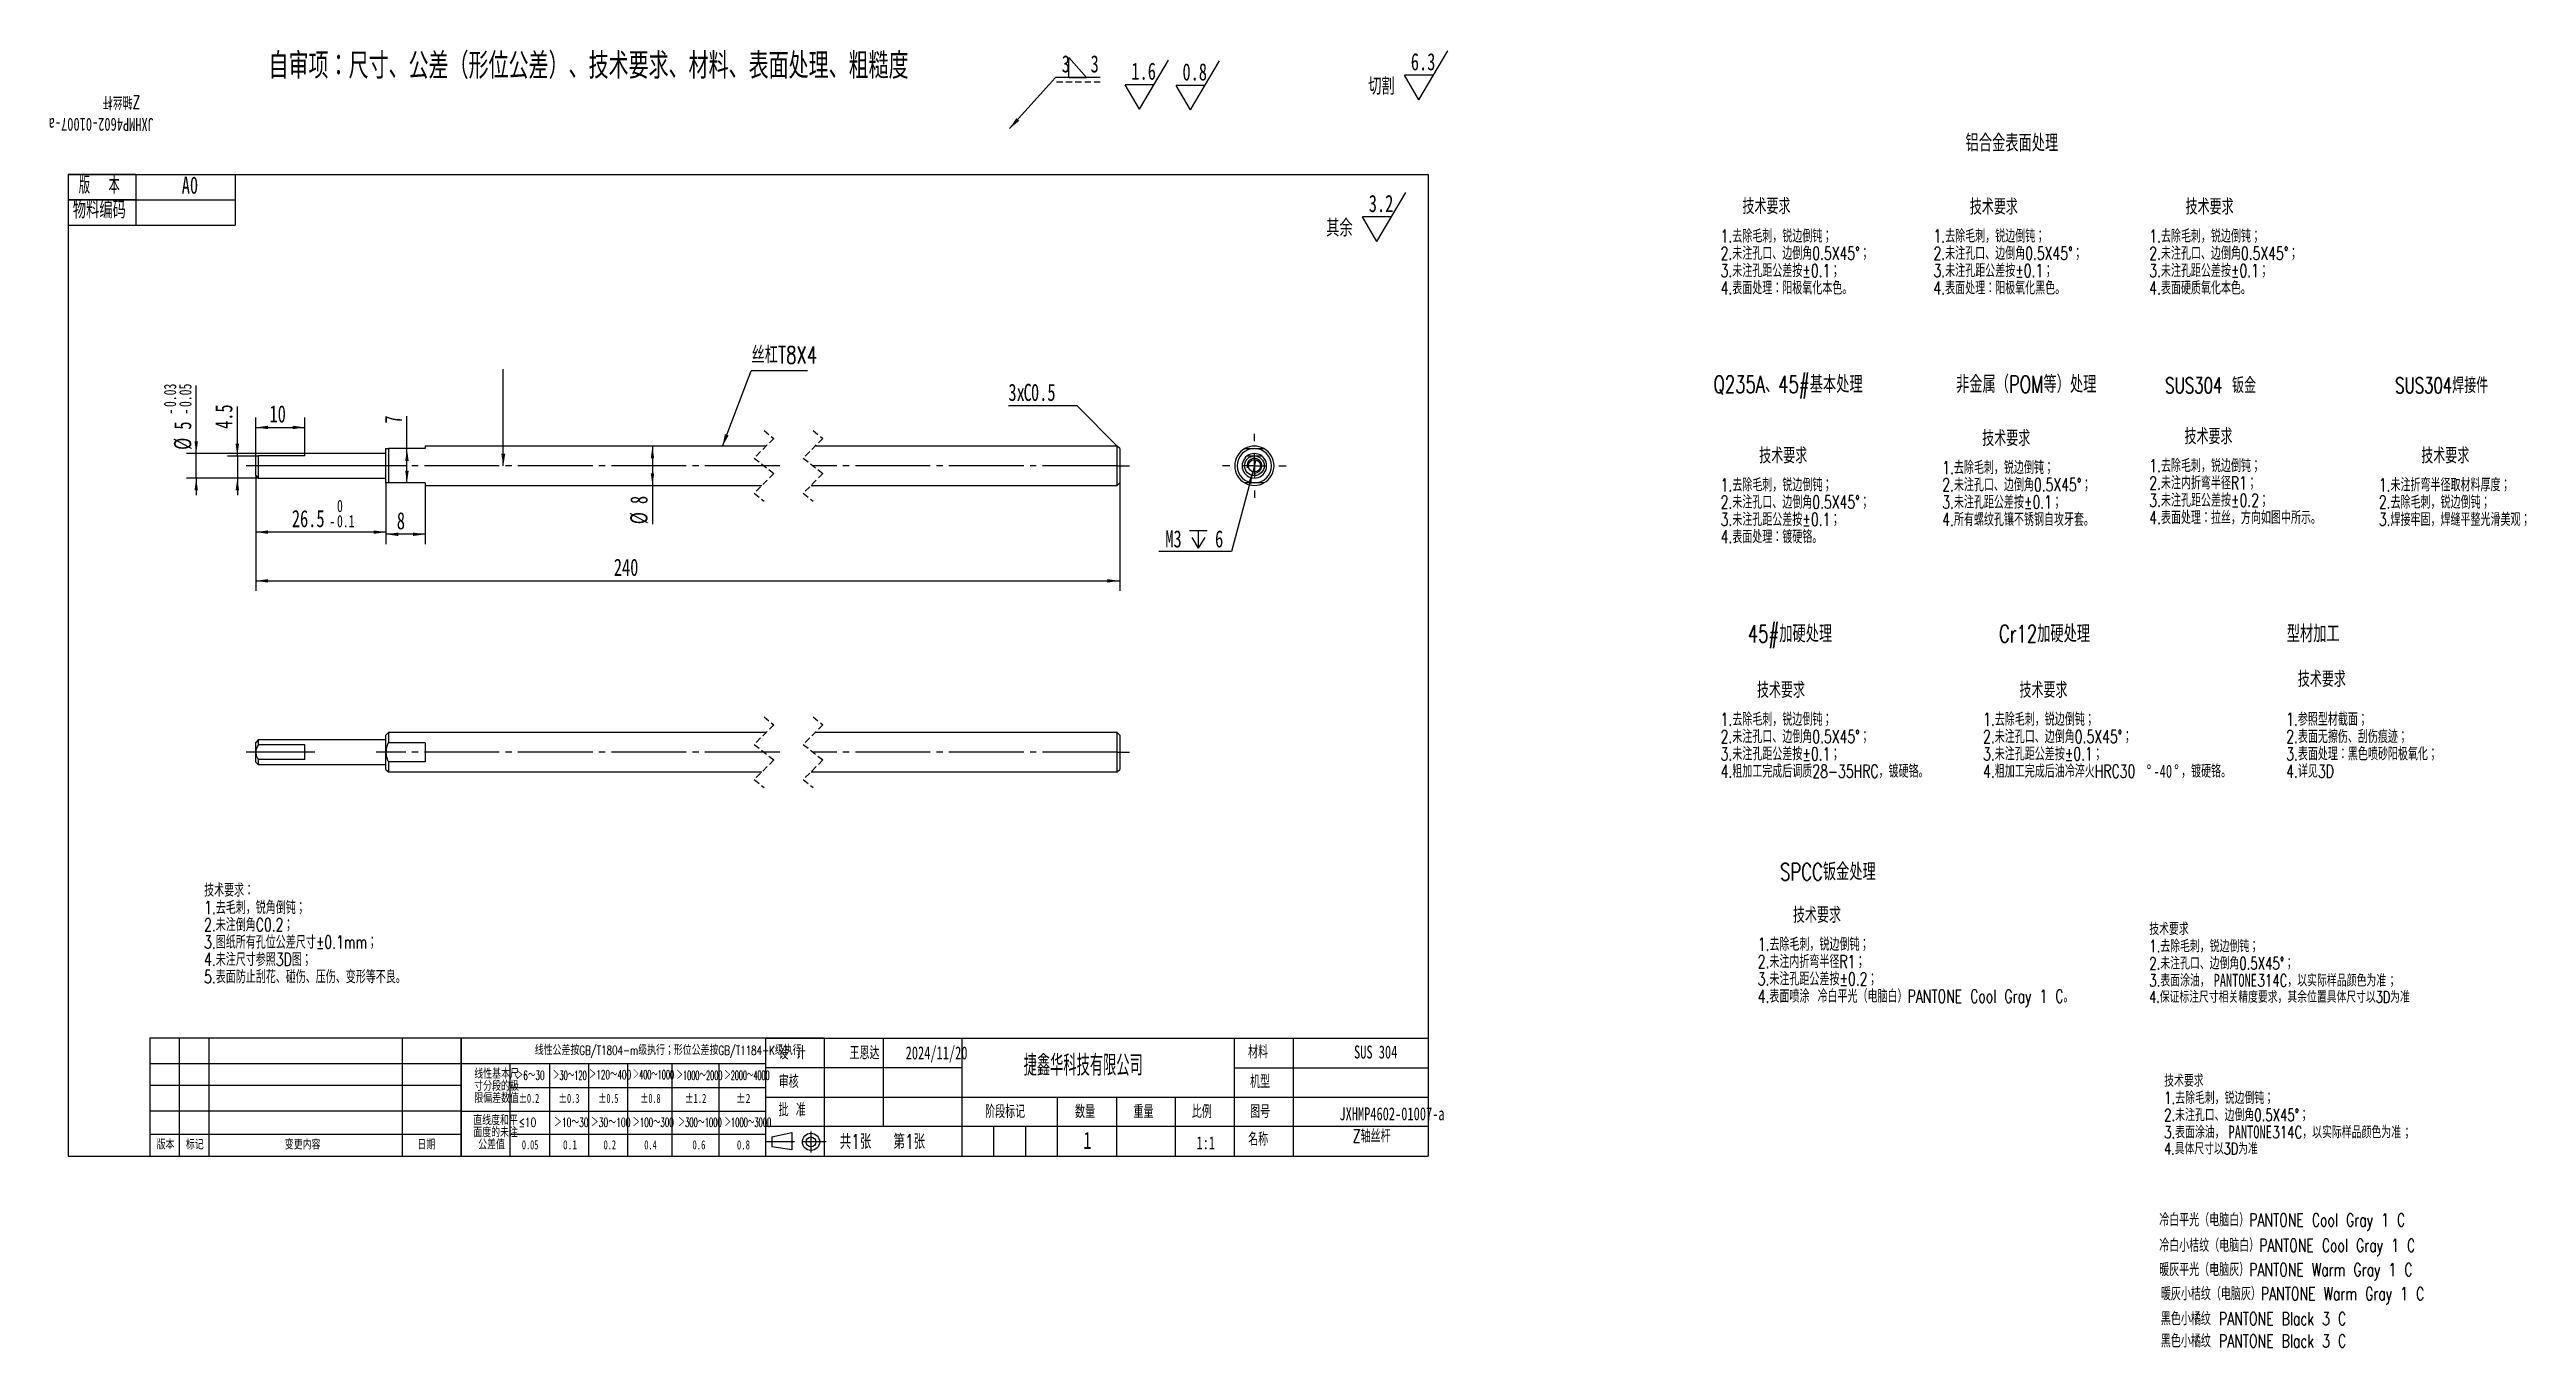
# Model space of a CAD drawing. Extents: x 10 to 515, y -34 to 231.
import ezdxf

# ---------------------------------------------------------------- set-up
doc = ezdxf.new("R2010")
doc.units = 0
for name, pattern in [('SLD-CENTER', [19.05, 15.24, -1.27, 1.27, -1.27]), ('SLD-DASHED', [1.905, 1.27, -0.635]), ('SLD-SOLID', [0])]:
    doc.linetypes.add(name, pattern=pattern)
doc.layers.get('0').update_dxf_attribs({"linetype": 'CONTINUOUS'})
doc.layers.add('FORMAT', color=7, linetype='SLD-SOLID')
doc.layers.add('轮廓实线层', color=7, linetype='SLD-SOLID')
doc.styles.add('SLDTEXTSTYLE0', font='TXT', dxfattribs={"width": 0.7, "bigfont": 'bigfont'})
doc.styles.add('SLDTEXTSTYLE1', font='TXT', dxfattribs={"width": 0.7})
doc.styles.add('SLDTEXTSTYLE10', font='TXT', dxfattribs={"width": 0.569954, "bigfont": 'bigfont'})
doc.styles.add('SLDTEXTSTYLE11', font='TXT', dxfattribs={"width": 0.542825, "bigfont": 'bigfont'})
doc.styles.add('SLDTEXTSTYLE12', font='TXT', dxfattribs={"width": 0.607411, "bigfont": 'bigfont'})
doc.styles.add('SLDTEXTSTYLE13', font='TXT', dxfattribs={"width": 0.494457, "bigfont": 'bigfont'})
doc.styles.add('SLDTEXTSTYLE14', font='TXT', dxfattribs={"width": 0.523419, "bigfont": 'bigfont'})
doc.styles.add('SLDTEXTSTYLE15', font='TXT', dxfattribs={"width": 0.677411})
doc.styles.add('SLDTEXTSTYLE16', font='TXT', dxfattribs={"width": 0.616681})
doc.styles.add('SLDTEXTSTYLE17', font='TXT', dxfattribs={"width": 0.592279})
doc.styles.add('SLDTEXTSTYLE18', font='TXT', dxfattribs={"width": 0.633851})
doc.styles.add('SLDTEXTSTYLE19', font='TXT', dxfattribs={"width": 0.751649})
doc.styles.add('SLDTEXTSTYLE2', font='TXT', dxfattribs={"width": 0.579353, "bigfont": 'bigfont'})
doc.styles.add('SLDTEXTSTYLE20', font='TXT', dxfattribs={"width": 0.672854})
doc.styles.add('SLDTEXTSTYLE21', font='TXT', dxfattribs={"width": 0.604873})
doc.styles.add('SLDTEXTSTYLE22', font='TXT', dxfattribs={"width": 0.692137})
doc.styles.add('SLDTEXTSTYLE23', font='TXT', dxfattribs={"width": 0.516181, "bigfont": 'bigfont'})
doc.styles.add('SLDTEXTSTYLE24', font='TXT', dxfattribs={"width": 0.786906})
doc.styles.add('SLDTEXTSTYLE25', font='TXT', dxfattribs={"width": 0.513075, "bigfont": 'bigfont'})
doc.styles.add('SLDTEXTSTYLE26', font='TXT', dxfattribs={"width": 0.6, "bigfont": 'bigfont'})
doc.styles.add('SLDTEXTSTYLE3', font='TXT', dxfattribs={"width": 0.633333, "bigfont": 'bigfont'})
doc.styles.add('SLDTEXTSTYLE4', font='TXT', dxfattribs={"width": 0.589499, "bigfont": 'bigfont'})
doc.styles.add('SLDTEXTSTYLE5', font='TXT', dxfattribs={"width": 0.526455, "bigfont": 'bigfont'})
doc.styles.add('SLDTEXTSTYLE6', font='TXT', dxfattribs={"width": 0.583287, "bigfont": 'bigfont'})
doc.styles.add('SLDTEXTSTYLE7', font='TXT', dxfattribs={"width": 0.632085})
doc.styles.add('SLDTEXTSTYLE8', font='TXT', dxfattribs={"width": 0.735068, "bigfont": 'bigfont'})
doc.styles.add('SLDTEXTSTYLE9', font='TXT', dxfattribs={"width": 0.615255, "bigfont": 'bigfont'})
doc.dimstyles.new('SLDDIMSTYLE0', dxfattribs={"dimtxt": 0.18, "dimasz": 2.5, "dimexe": 0, "dimexo": 0.0625, "dimgap": 0, "dimtad": 0, "dimtih": 1, "dimtoh": 1, "dimdec": 0, "dimrnd": 1e-09, "dimzin": 0, "dimtxsty": 'STANDARD', "dimsah": 1, "dimcen": 0.09, "dimazin": 3, "dimtfac": 2.5, "dimtdec": 0, "dimtofl": 0, "dimtmove": 0, "dimatfit": 3, "dimtolj": 1, "dimtzin": 0})
doc.dimstyles.new('SLDDIMSTYLE1', dxfattribs={"dimtxt": 3.5, "dimasz": 2.5, "dimexe": 0, "dimexo": 0.0625, "dimgap": 0.875, "dimtad": 2, "dimrnd": 1e-09, "dimzin": 12, "dimtxsty": 'SLDTEXTSTYLE1', "dimsah": 1, "dimcen": 0.09, "dimazin": 3, "dimtfac": 1, "dimtofl": 0, "dimtmove": 0, "dimatfit": 3, "dimtolj": 1, "dimtzin": 12})
doc.dimstyles.new('SLDDIMSTYLE2', dxfattribs={"dimtxt": 3.5, "dimasz": 2.5, "dimexe": 0, "dimexo": 0.0625, "dimgap": 0.875, "dimtad": 2, "dimrnd": 1e-09, "dimzin": 12, "dimtxsty": 'SLDTEXTSTYLE1', "dimsah": 1, "dimcen": 0.09, "dimazin": 3, "dimtol": 1, "dimtm": 0.1, "dimtfac": 1, "dimtdec": 1, "dimtofl": 0, "dimtmove": 0, "dimatfit": 3, "dimtolj": 1})
doc.dimstyles.new('SLDDIMSTYLE3', dxfattribs={"dimtxt": 3.5, "dimasz": 2.5, "dimexe": 0, "dimexo": 0.0625, "dimgap": 0.875, "dimtad": 2, "dimrnd": 1e-09, "dimzin": 12, "dimtxsty": 'SLDTEXTSTYLE1', "dimsah": 1, "dimcen": 0.09, "dimazin": 3, "dimtol": 1, "dimtp": -0.03, "dimtm": 0.05, "dimtfac": 1, "dimtmove": 0, "dimatfit": 3, "dimtolj": 1})
doc.dimstyles.new('SLDDIMSTYLE4', dxfattribs={"dimtxt": 3.5, "dimasz": 2.5, "dimexe": 0, "dimexo": 0.0625, "dimgap": 0.875, "dimtad": 2, "dimrnd": 1e-09, "dimzin": 12, "dimtxsty": 'SLDTEXTSTYLE1', "dimsah": 1, "dimcen": 0.09, "dimazin": 3, "dimtfac": 1, "dimtmove": 0, "dimatfit": 3, "dimtolj": 1, "dimtzin": 12})
doc.dimstyles.new('SLDDIMSTYLE6', dxfattribs={"dimtxt": 3.5, "dimasz": 2.5, "dimexe": 0, "dimexo": 0.0625, "dimgap": 0.875, "dimtad": 0, "dimtih": 1, "dimtoh": 1, "dimdec": 6, "dimrnd": 1e-09, "dimzin": 12, "dimtxsty": 'SLDTEXTSTYLE1', "dimblk1": 'NONE', "dimsah": 1, "dimcen": 0, "dimazin": 3, "dimtfac": 1, "dimtmove": 0, "dimatfit": 3, "dimtolj": 1, "dimtzin": 12})

msp = doc.modelspace()

# ---------------------------------------------------------------- texts
at = {"layer": 'FORMAT'}
for s, insert, char_height, attachment_point, style in [('自审项：尺寸、公差（形位公差）、技术要求、材料、表面处理、粗糙度', (120.1700973, 230.256535), 5.291666667, 2, 'SLDTEXTSTYLE0'), ('铝合金表面处理', (400.671496, 213.627274), 3.5, 1, 'SLDTEXTSTYLE0'), ('版  本', (16.3148449, 205.0298521), 3.5, 1, 'SLDTEXTSTYLE26'), ('A0', (38.9599981, 205.0298521), 3.5, 2, 'SLDTEXTSTYLE1'), ('物料编码', (15.1178318, 199.9772987), 3.5, 1, 'SLDTEXTSTYLE0'), ('Q235A、45#基本处理', (349.3171641, 164.4568915), 3.5, 1, 'SLDTEXTSTYLE0'), ('非金属（POM等）处理', (398.7221894, 164.4568915), 3.5, 1, 'SLDTEXTSTYLE0'), ('SUS304 钣金', (441.3409758, 164.0644723), 3.175, 1, 'SLDTEXTSTYLE0'), ('SUS304焊接件', (488.1716075, 164.0644723), 3.175, 1, 'SLDTEXTSTYLE0'), ('45#加硬处理', (356.3085826, 113.622175), 3.5, 1, 'SLDTEXTSTYLE0'), ('Cr12加硬处理', (407.4827229, 113.622175), 3.5, 1, 'SLDTEXTSTYLE0'), ('型材加工', (466.0942616, 113.622175), 3.5, 1, 'SLDTEXTSTYLE0'), ('SPCC钣金处理', (362.8854879, 65.1154743), 3.5, 1, 'SLDTEXTSTYLE0'), ('线性公差按GB/T1804-m级执行；形位公差按GB/T1184-K级执行', (136.383077, 27.9233948), 1.852083333, 2, 'SLDTEXTSTYLE0'), ('设 计', (158.8930257, 27.7982046), 2.64583333, 1, 'SLDTEXTSTYLE3'), ('王恩达', (176.3760449, 27.7982046), 2.64583333, 2, 'SLDTEXTSTYLE0'), ('2024/11/20', (191.0541866, 27.7982046), 2.64583333, 2, 'SLDTEXTSTYLE1'), ('捷鑫华科技有限公司', (208.7875155, 26.0648544), 4.23333333, 1, 'SLDTEXTSTYLE2'), ('材料', (254.5004448, 27.9810184), 2.64583333, 1, 'SLDTEXTSTYLE0'), ('SUS 304', (280.5068082, 27.9810184), 2.64583333, 2, 'SLDTEXTSTYLE1'), ('＞6～30', (105.3457135, 22.818428), 1.85208333, 1, 'SLDTEXTSTYLE4'), ('＞30～120', (112.8687093, 22.818428), 1.85208333, 1, 'SLDTEXTSTYLE5'), ('＞120～400', (120.24049, 22.9790354), 1.85208333, 1, 'SLDTEXTSTYLE6'), ('＞400～1000', (129.2080373, 22.9790354), 1.85208333, 1, 'SLDTEXTSTYLE13'), ('＞1000～2000', (138.0608809, 22.818428), 1.85208333, 1, 'SLDTEXTSTYLE14'), ('＞2000～4000', (147.8019439, 22.818428), 1.85208333, 1, 'SLDTEXTSTYLE23'), ('审核', (158.8954755, 21.9570748), 2.64583333, 1, 'SLDTEXTSTYLE0'), ('机型', (254.9053539, 21.9570748), 2.64583333, 1, 'SLDTEXTSTYLE0'), ('±0.2', (105.9442107, 18.1427057), 1.85208333, 1, 'SLDTEXTSTYLE7'), ('±0.3', (114.0605591, 18.1427057), 1.85208333, 1, 'SLDTEXTSTYLE15'), ('±0.5', (122.1661915, 18.1427057), 1.85208333, 1, 'SLDTEXTSTYLE16'), ('±0.8', (130.7171427, 18.1427057), 1.85208333, 1, 'SLDTEXTSTYLE17'), ('±1.2', (139.7997812, 18.1427057), 1.85208333, 1, 'SLDTEXTSTYLE22'), ('±2', (150.1753541, 18.1427057), 1.85208333, 1, 'SLDTEXTSTYLE24'), ('批 准', (158.8954755, 16.2213884), 2.64583333, 1, 'SLDTEXTSTYLE3'), ('阶段标记', (200.9403948, 15.8516456), 2.64583333, 1, 'SLDTEXTSTYLE0'), ('数量', (219.2614749, 15.8516456), 2.64583333, 1, 'SLDTEXTSTYLE0'), ('重量', (231.1731646, 15.8516456), 2.64583333, 1, 'SLDTEXTSTYLE0'), ('比例', (243.0583908, 15.8516456), 2.64583333, 1, 'SLDTEXTSTYLE0'), ('图号', (254.9053539, 15.8516456), 2.64583333, 1, 'SLDTEXTSTYLE0'), ('≤10', (105.8993732, 13.2336074), 1.85208333, 1, 'SLDTEXTSTYLE8'), ('＞10～30', (113.1568111, 13.2336074), 1.85208333, 1, 'SLDTEXTSTYLE12'), ('＞30～100', (120.6328077, 13.2336074), 1.85208333, 1, 'SLDTEXTSTYLE9'), ('＞100～300', (129.1343789, 13.2336074), 1.85208333, 1, 'SLDTEXTSTYLE10'), ('＞300～1000', (138.4252815, 13.2336074), 1.85208333, 1, 'SLDTEXTSTYLE11'), ('＞1000～3000', (147.8431005, 13.2336074), 1.85208333, 1, 'SLDTEXTSTYLE25'), ('共1张', (171.3370304, 9.8974457), 3, 1, 'SLDTEXTSTYLE0'), ('第1张', (182.2886166, 9.8974457), 3, 1, 'SLDTEXTSTYLE0'), ('1', (220.957964, 10.4197573), 3.5, 1, 'SLDTEXTSTYLE1'), ('名称', (254.5224359, 10.2315951), 2.64583333, 1, 'SLDTEXTSTYLE0'), ('版本', (32.1708972, 8.6674372), 1.85208333, 1, 'SLDTEXTSTYLE0'), ('标记', (38.1463026, 8.6674372), 1.85208333, 1, 'SLDTEXTSTYLE0'), ('变更内容', (58.295092, 8.6674372), 1.85208333, 1, 'SLDTEXTSTYLE0'), ('日期', (85.2974817, 8.6674372), 1.85208333, 1, 'SLDTEXTSTYLE0'), ('0.05', (106.58533, 8.6792469), 1.85208333, 1, 'SLDTEXTSTYLE18'), ('0.1', (114.9608721, 8.6792469), 1.85208333, 1, 'SLDTEXTSTYLE19'), ('0.2', (123.2298769, 8.6792469), 1.85208333, 1, 'SLDTEXTSTYLE21'), ('0.4', (131.5166488, 8.6674372), 1.85208333, 1, 'SLDTEXTSTYLE20'), ('0.6', (141.3219343, 8.6674372), 1.85208333, 1, 'SLDTEXTSTYLE1'), ('0.8', (150.3931919, 8.6674372), 1.85208333, 1, 'SLDTEXTSTYLE1'), ('1:1', (245.898339, 9.4833778), 2.64583333, 2, 'SLDTEXTSTYLE1'), ('冷白平光（电脑白）PANTONE Cool Gray 1 C', (440.1053541, -6.2331246), 2.645833333, 1, 'SLDTEXTSTYLE0'), ('冷白小桔纹（电脑白）PANTONE Cool Gray 1 C', (440.1053541, -11.4365076), 2.645833333, 1, 'SLDTEXTSTYLE0'), ('暖灰平光（电脑灰）PANTONE Warm Gray 1 C', (440.1053541, -16.3670088), 2.645833333, 1, 'SLDTEXTSTYLE0'), ('暖灰小桔纹（电脑灰）PANTONE Warm Gray 1 C', (440.4502899, -21.2819828), 2.645833333, 1, 'SLDTEXTSTYLE0'), ('黑色小橘纹 PANTONE Black 3 C', (440.4502899, -26.3599406), 2.645833333, 1, 'SLDTEXTSTYLE0'), ('黑色小橘纹 PANTONE Black 3 C', (440.4502899, -30.8860413), 2.645833333, 1, 'SLDTEXTSTYLE0')]:
    msp.add_mtext(s, dxfattribs=dict(at, insert=insert, char_height=char_height, attachment_point=attachment_point, style=style))

# ---------------------------------------------------------------- blocks, each defined once
blk = doc.blocks.new('SW_NOTE_0')
at = {"layer": 'FORMAT', "color": 0, "attachment_point": 1}
for s, insert, char_height, style in [('技术要求', (0, 3.22), 2.5, 'SLDTEXTSTYLE0'), ('2.未注孔口、边倒角0.5X45°；', (0, -3.78), 2.5, 'SLDTEXTSTYLE0'), ('1.去除毛刺，锐边倒钝；', (0, -0.28), 2.5, 'SLDTEXTSTYLE0'), ('3.表面涂油，', (0, -7.28), 2.5, 'SLDTEXTSTYLE0'), ('PANTONE', (13.12, -7.17), 2.646, 'SLDTEXTSTYLE1'), ('314C，以实际样品颜色为准', (22.06, -7.28), 2.5, 'SLDTEXTSTYLE0'), ('；', (48.46, -7.44), 2.38, 'SLDTEXTSTYLE0'), ('4.保证标注尺寸相关精度要求，其余位置具体尺寸以3D为准', (0, -10.69), 2.3813, 'SLDTEXTSTYLE0')]:
    blk.add_mtext(s, dxfattribs=dict(at, insert=insert, char_height=char_height, style=style))
blk = doc.blocks.new('SW_NOTE_0_1')
at = {"layer": 'FORMAT', "color": 0, "attachment_point": 1}
for s, insert, char_height, style in [('技术要求', (0, 3.22), 2.5, 'SLDTEXTSTYLE0'), ('2.未注孔口、边倒角0.5X45°；', (0, -3.78), 2.5, 'SLDTEXTSTYLE0'), ('1.去除毛刺，锐边倒钝；', (0, -0.28), 2.5, 'SLDTEXTSTYLE0'), ('3.表面涂油，', (0, -7.28), 2.5, 'SLDTEXTSTYLE0'), ('PANTONE', (13.12, -7.17), 2.646, 'SLDTEXTSTYLE1'), ('314C，以实际样品颜色为准', (22.06, -7.28), 2.5, 'SLDTEXTSTYLE0'), ('；', (48.46, -7.44), 2.38, 'SLDTEXTSTYLE0'), ('4.具体尺寸以3D为准', (0, -10.69), 2.3813, 'SLDTEXTSTYLE0')]:
    blk.add_mtext(s, dxfattribs=dict(at, insert=insert, char_height=char_height, style=style))
blk = doc.blocks.new('SW_NOTE_0_2')
at = {"layer": 'FORMAT', "color": 0, "attachment_point": 1, "style": 'SLDTEXTSTYLE0'}
for s, insert, char_height in [('技术要求', (5.95, 4.09), 3.175), ('1.去除毛刺，锐边倒钝；', (-1.23, -2.12), 2.6458), ('2.未注内折弯半径R1；', (-1.23, -5.64), 2.6458), ('3.未注孔距公差按±0.2；', (-1.23, -9.17), 2.6458), ('4.表面处理：拉丝，方向如图中所示。', (-1.23, -12.7), 2.6458)]:
    blk.add_mtext(s, dxfattribs=dict(at, insert=insert, char_height=char_height))
blk = doc.blocks.new('SW_NOTE_0_3')
at = {"layer": 'FORMAT', "color": 0, "attachment_point": 1, "style": 'SLDTEXTSTYLE0'}
for s, insert, char_height in [('技术要求：', (0, 3.41), 2.646), ('1.去毛刺，锐角倒钝；', (0, -0.12), 2.6458), ('2.未注倒角C0.2；', (0, -3.64), 2.6458), ('3.图纸所有孔位公差尺寸±0.1mm；', (0, -7.17), 2.6458), ('4.未注尺寸参照3D图；', (0, -10.7), 2.6458), ('5.表面防止刮花、碰伤、压伤、变形等不良。', (0, -14.23), 2.6458)]:
    blk.add_mtext(s, dxfattribs=dict(at, insert=insert, char_height=char_height))
blk = doc.blocks.new('SW_NOTE_0_4')
at = {"layer": 'FORMAT', "color": 0, "attachment_point": 1, "style": 'SLDTEXTSTYLE0'}
for s, insert, char_height in [('技术要求', (0, 4.09), 3.175), ('1.去除毛刺，锐边倒钝；', (-7.41, -2.12), 2.6458), ('2.未注孔口、边倒角0.5X45°；', (-7.41, -5.64), 2.6458), ('3.未注孔距公差按±0.1；', (-7.41, -9.17), 2.6458), ('4.表面处理：阳极氧化黑色。', (-7.41, -12.7), 2.6458)]:
    blk.add_mtext(s, dxfattribs=dict(at, insert=insert, char_height=char_height))
blk = doc.blocks.new('SW_NOTE_0_5')
at = {"layer": 'FORMAT', "color": 0, "attachment_point": 1, "style": 'SLDTEXTSTYLE0'}
for s, insert, char_height in [('技术要求', (0, 4.09), 3.175), ('1.去除毛刺，锐边倒钝；', (-4.45, -2.22), 2.6458), ('2.未注孔口、边倒角0.5X45°；', (-4.45, -5.74), 2.6458), ('3.未注孔距公差按±0.1；', (-4.45, -9.27), 2.6458), ('4.表面处理：阳极氧化本色。', (-4.45, -12.8), 2.6458)]:
    blk.add_mtext(s, dxfattribs=dict(at, insert=insert, char_height=char_height))
blk = doc.blocks.new('SW_NOTE_0_6')
at = {"layer": 'FORMAT', "color": 0, "attachment_point": 1, "style": 'SLDTEXTSTYLE0'}
for s, insert, char_height in [('技术要求', (2.38, 4.09), 3.175), ('1.参照型材截面；', (0, -4.35), 2.646), ('2.表面无擦伤、刮伤痕迹；', (0, -7.88), 2.6458), ('3.表面处理：黑色喷砂阳极氧化；', (0, -11.41), 2.6458), ('4.详见3D', (0, -14.93), 2.646)]:
    blk.add_mtext(s, dxfattribs=dict(at, insert=insert, char_height=char_height))
blk = doc.blocks.new('SW_NOTE_0_7')
at = {"layer": 'FORMAT', "color": 0, "attachment_point": 1, "style": 'SLDTEXTSTYLE0'}
for s, insert, char_height in [('技术要求', (1.19, 4.09), 3.175), ('1.去除毛刺，锐边倒钝；', (-6.67, -2.12), 2.6458), ('2.未注孔口、边倒角0.5X45°；', (-6.67, -5.64), 2.6458), ('3.未注孔距公差按±0.1；', (-6.67, -9.17), 2.6458), ('4.表面处理：镀硬铬。', (-6.67, -12.7), 2.6458)]:
    blk.add_mtext(s, dxfattribs=dict(at, insert=insert, char_height=char_height))
blk = doc.blocks.new('SW_NOTE_0_8')
at = {"layer": 'FORMAT', "color": 0, "attachment_point": 1, "style": 'SLDTEXTSTYLE0'}
for s, insert, char_height in [('技术要求', (5.95, 4.09), 3.175), ('1.去除毛刺，锐边倒钝；', (-1.23, -2.12), 2.6458), ('2.未注内折弯半径R1；', (-1.23, -5.64), 2.6458), ('3.未注孔距公差按±0.2；', (-1.23, -9.17), 2.6458), ('4.表面喷涂 冷白平光（电脑白）PANTONE Cool Gray 1 C。', (-1.23, -12.7), 2.6458)]:
    blk.add_mtext(s, dxfattribs=dict(at, insert=insert, char_height=char_height))
blk = doc.blocks.new('SW_NOTE_0_9')
at = {"layer": 'FORMAT', "color": 0, "attachment_point": 1, "style": 'SLDTEXTSTYLE0'}
for s, insert, char_height in [('技术要求', (0, 4.09), 3.175), ('1.去除毛刺，锐边倒钝；', (-8.15, -2.12), 2.6458), ('2.未注孔口、边倒角0.5X45°；', (-8.15, -5.64), 2.6458), ('3.未注孔距公差按±0.1；', (-8.15, -9.17), 2.6458), ('4.所有螺纹孔镶不锈钢自攻牙套。', (-8.15, -12.7), 2.6458)]:
    blk.add_mtext(s, dxfattribs=dict(at, insert=insert, char_height=char_height))
blk = doc.blocks.new('SW_NOTE_0_10')
at = {"layer": 'FORMAT', "color": 0, "attachment_point": 1, "style": 'SLDTEXTSTYLE0'}
for s, insert, char_height in [('技术要求', (0, 4.09), 3.175), ('1.去除毛刺，锐边倒钝；', (-7.41, -2.12), 2.6458), ('2.未注孔口、边倒角0.5X45°；', (-7.41, -5.64), 2.6458), ('3.未注孔距公差按±0.1；', (-7.41, -9.17), 2.6458), ('4.表面硬质氧化本色。', (-7.41, -12.7), 2.6458)]:
    blk.add_mtext(s, dxfattribs=dict(at, insert=insert, char_height=char_height))
blk = doc.blocks.new('SW_NOTE_0_11')
at = {"layer": 'FORMAT', "color": 0, "attachment_point": 1, "style": 'SLDTEXTSTYLE0'}
for s, insert, char_height in [('技术要求', (0, 4.09), 3.175), ('1.未注折弯半径取材料厚度；', (-8.64, -2.12), 2.6458), ('2.去除毛刺，锐边倒钝；', (-8.64, -5.64), 2.6458), ('3.焊接牢固，焊缝平整光滑美观；', (-8.64, -9.17), 2.6458)]:
    blk.add_mtext(s, dxfattribs=dict(at, insert=insert, char_height=char_height))
blk = doc.blocks.new('SW_NOTE_0_12')
at = {"layer": 'FORMAT', "color": 0, "attachment_point": 1}
for s, insert, char_height, style in [('技术要求', (0, 4.09), 3.175, 'SLDTEXTSTYLE0'), ('1.去除毛刺，锐边倒钝；', (-7.41, -2.12), 2.6458, 'SLDTEXTSTYLE0'), ('2.未注孔口、边倒角0.5X45°；', (-7.41, -5.64), 2.6458, 'SLDTEXTSTYLE0'), ('3.未注孔距公差按±0.1；', (-7.41, -9.17), 2.6458, 'SLDTEXTSTYLE0'), ('4.粗加工完成后油冷淬火HRC30', (-7.41, -12.7), 2.6458, 'SLDTEXTSTYLE0'), ('%%d', (25.92, -12.7), 2.646, 'SLDTEXTSTYLE1'), ('-40', (27.32, -12.7), 2.646, 'SLDTEXTSTYLE1'), ('%%d', (31.53, -12.7), 2.646, 'SLDTEXTSTYLE1'), ('，镀硬铬。', (32.92, -12.7), 2.646, 'SLDTEXTSTYLE0')]:
    blk.add_mtext(s, dxfattribs=dict(at, insert=insert, char_height=char_height, style=style))
blk = doc.blocks.new('SW_NOTE_0_13')
at = {"layer": 'FORMAT', "color": 0, "attachment_point": 1, "style": 'SLDTEXTSTYLE0'}
for s, insert, char_height in [('技术要求', (0, 4.09), 3.175), ('1.去除毛刺，锐边倒钝；', (-7.41, -2.12), 2.6458), ('2.未注孔口、边倒角0.5X45°；', (-7.41, -5.64), 2.6458), ('3.未注孔距公差按±0.1；', (-7.41, -9.17), 2.6458), ('4.粗加工完成后调质28-35HRC，镀硬铬。', (-7.41, -12.7), 2.6458)]:
    blk.add_mtext(s, dxfattribs=dict(at, insert=insert, char_height=char_height))
blk = doc.blocks.new('SW_NOTE_0_14')
at = {"layer": 'FORMAT', "color": 0, "char_height": 1.852, "attachment_point": 2, "style": 'SLDTEXTSTYLE0'}
for s, insert in [('线性基本尺', (6.37, 2.39)), ('寸分段的极', (6.37, -0.08)), ('限偏差数值', (6.37, -2.55))]:
    blk.add_mtext(s, dxfattribs=dict(at, insert=insert))
blk = doc.blocks.new('SW_NOTE_0_15')
at = {"layer": 'FORMAT', "color": 0, "char_height": 1.852, "attachment_point": 2, "style": 'SLDTEXTSTYLE0'}
for s, insert in [('面度的未注', (6.37, -0.08)), ('直线度和平', (6.37, 2.39)), ('公差值', (5.55, -2.55))]:
    blk.add_mtext(s, dxfattribs=dict(at, insert=insert))
blk = doc.blocks.new('SW_NOTE_0_16')
at = {"layer": 'FORMAT', "color": 0, "attachment_point": 2}
for s, insert, char_height, style in [('JXHMP4602-01007-a', (17.12, 3.41), 2.6458, 'SLDTEXTSTYLE1'), ('Z轴丝杆', (12.99, -1.12), 2.646, 'SLDTEXTSTYLE0')]:
    blk.add_mtext(s, dxfattribs=dict(at, insert=insert, char_height=char_height, style=style))
blk = doc.blocks.new('SW_NOTE_0_17')
at = {"layer": 'FORMAT', "color": 0, "attachment_point": 2, "rotation": 180}
for s, insert, char_height, style in [('Z轴丝杆', (-12.99, 1.12), 2.646, 'SLDTEXTSTYLE0'), ('JXHMP4602-01007-a', (-17.12, -3.41), 2.6458, 'SLDTEXTSTYLE1')]:
    blk.add_mtext(s, dxfattribs=dict(at, insert=insert, char_height=char_height, style=style))
blk = doc.blocks.new('SW_SFSYMBOL_0')
at = {"layer": 'FORMAT', "color": 0}
for p, q in [((1.65, -5), (7.55, 5)), ((1.65, -5), (-1.3, 0)), ((4.6, 0), (-1.3, 0))]:
    blk.add_line(p, q, dxfattribs=at)
at = {"layer": 'FORMAT', "color": 0, "char_height": 3.5, "attachment_point": 1}
for s, insert, style in [('3.2', (0, 4.51), 'SLDTEXTSTYLE1'), ('其余', (-8.67, -0.49), 'SLDTEXTSTYLE0')]:
    blk.add_mtext(s, dxfattribs=dict(at, insert=insert, style=style))
blk = doc.blocks.new('SW_SFSYMBOL_1')
at = {"layer": 'FORMAT', "color": 0}
for p, q in [((1.65, -5), (7.55, 5)), ((1.65, -5), (-1.3, 0)), ((4.6, 0), (-1.3, 0))]:
    blk.add_line(p, q, dxfattribs=at)
at = {"layer": 'FORMAT', "color": 0, "char_height": 3.5, "attachment_point": 1}
for s, insert, style in [('6.3', (0, 4.51), 'SLDTEXTSTYLE1'), ('切割', (-8.67, -0.49), 'SLDTEXTSTYLE0')]:
    blk.add_mtext(s, dxfattribs=dict(at, insert=insert, style=style))
blk = doc.blocks.new('SW_SFSYMBOL_2')
at = {"layer": 'FORMAT', "color": 0}
for p, q in [((1.65, -5), (7.55, 5)), ((1.65, -5), (-1.3, 0)), ((4.6, 0), (-1.3, 0))]:
    blk.add_line(p, q, dxfattribs=at)
at = {"layer": 'FORMAT', "color": 0, "insert": (0, 4.51), "char_height": 3.5, "attachment_point": 1, "style": 'SLDTEXTSTYLE1'}
blk.add_mtext('0.8', dxfattribs=at)
blk = doc.blocks.new('SW_SFSYMBOL_3')
at = {"layer": 'FORMAT', "color": 0}
for p, q in [((1.65, -5), (7.55, 5)), ((1.65, -5), (-1.3, 0)), ((4.6, 0), (-1.3, 0))]:
    blk.add_line(p, q, dxfattribs=at)
at = {"layer": 'FORMAT', "color": 0, "insert": (0, 4.51), "char_height": 3.5, "attachment_point": 1, "style": 'SLDTEXTSTYLE1'}
blk.add_mtext('1.6', dxfattribs=at)
blk = doc.blocks.new('SW_SYMBOL_WELD_FILL')
at = {"layer": 'FORMAT', "color": 0}
for p, q in [((100, 0), (100, 900)), ((100, 900), (900, 0)), ((100, 0), (900, 0))]:
    blk.add_line(p, q, dxfattribs=at)
blk = doc.blocks.new('SW_WELDSYMBOL_0')
at = {"layer": 'FORMAT', "color": 0}
blk.add_line((9.15, 0), (0, 0), dxfattribs=at)
at = {"layer": 'FORMAT', "color": 0, "linetype": 'SLD-DASHED'}
blk.add_line((9.15, -1), (0, -1), dxfattribs=at)
at = {"layer": 'FORMAT', "color": 0, "xscale": 0.004511737089201878, "yscale": 0.004511737089201878, "zscale": 0.004511737089201878}
blk.add_blockref('SW_SYMBOL_WELD_FILL', (2.31, 0), dxfattribs=at)
at = {"layer": 'FORMAT', "color": 0, "char_height": 3.5, "attachment_point": 1, "style": 'SLDTEXTSTYLE1'}
for insert in [(1.31, 4.51), (7.18, 4.51)]:
    blk.add_mtext('3', dxfattribs=dict(at, insert=insert))
blk = doc.blocks.new('_D')
at = {"layer": 'FORMAT'}
for p, q in [((52.39, 144.09), (52.39, 120.65)), ((228.37, 142.59), (228.37, 120.65)), ((52.39, 122.65), (228.37, 122.65))]:
    blk.add_line(p, q, dxfattribs=at)
for points in [[(52.39, 122.65), (54.89, 122.3), (54.89, 123)], [(228.37, 122.65), (225.87, 123), (225.87, 122.3)]]:
    blk.add_solid(points, dxfattribs=at)
at = {"layer": 'FORMAT', "insert": (125.31, 127.17), "char_height": 3.5, "attachment_point": 1, "style": 'SLDTEXTSTYLE1'}
blk.add_mtext('240', dxfattribs=at)
blk = doc.blocks.new('_D_1')
at = {"layer": 'FORMAT'}
for p, q in [((52.39, 144.09), (52.39, 130.58)), ((78.89, 142.59), (78.89, 130.58)), ((78.89, 132.58), (52.39, 132.58))]:
    blk.add_line(p, q, dxfattribs=at)
for points in [[(52.39, 132.58), (54.89, 132.23), (54.89, 132.93)], [(78.89, 132.58), (76.39, 132.93), (76.39, 132.23)]]:
    blk.add_solid(points, dxfattribs=at)
at = {"layer": 'FORMAT', "attachment_point": 1, "style": 'SLDTEXTSTYLE1'}
for s, insert, char_height in [('26.5', (59.72, 137.09), 3.5), ('0', (68.92, 139.17), 2.5), ('-', (67.38, 136.06), 2.5), ('0.1', (68.92, 136.06), 2.5)]:
    blk.add_mtext(s, dxfattribs=dict(at, insert=insert, char_height=char_height))
blk = doc.blocks.new('_D_2')
at = {"layer": 'FORMAT'}
for p, q in [((52.39, 148.09), (52.39, 155.91)), ((52.39, 153.91), (62.39, 153.91)), ((62.39, 148.59), (62.39, 155.91))]:
    blk.add_line(p, q, dxfattribs=at)
for points in [[(52.39, 153.91), (54.89, 153.56), (54.89, 154.26)], [(62.39, 153.91), (59.89, 154.26), (59.89, 153.56)]]:
    blk.add_solid(points, dxfattribs=at)
at = {"layer": 'FORMAT', "insert": (55.17, 158.42), "char_height": 3.5, "attachment_point": 1, "style": 'SLDTEXTSTYLE1'}
blk.add_mtext('10', dxfattribs=at)
blk = doc.blocks.new('_D_3')
at = {"layer": 'FORMAT'}
for p, q in [((40.24, 148.59), (40.24, 162.45)), ((62.39, 148.59), (38.24, 148.59)), ((40.24, 143.59), (40.24, 148.59)), ((52.89, 143.59), (38.24, 143.59)), ((40.24, 143.59), (40.24, 140.09))]:
    blk.add_line(p, q, dxfattribs=at)
for points in [[(40.24, 148.59), (40.59, 151.09), (39.89, 151.09)], [(40.24, 143.59), (39.89, 141.09), (40.59, 141.09)]]:
    blk.add_solid(points, dxfattribs=at)
at = {"layer": 'FORMAT', "attachment_point": 1, "rotation": 90, "style": 'SLDTEXTSTYLE1'}
for s, insert, char_height in [('0.03', (33.65, 158.07), 2.5), ('0.05', (36.76, 158.07), 2.5), ('-', (33.65, 156.53), 2.5), ('-', (36.76, 156.53), 2.5), ('%%c', (35.72, 149.34), 3.5), ('5', (35.73, 153.46), 3.5)]:
    blk.add_mtext(s, dxfattribs=dict(at, insert=insert, char_height=char_height))
blk = doc.blocks.new('_D_4')
at = {"layer": 'FORMAT'}
for p, q in [((133.18, 150.09), (133.18, 142.09)), ((133.18, 142.09), (133.18, 134.19))]:
    blk.add_line(p, q, dxfattribs=at)
for points in [[(133.18, 150.09), (132.83, 147.59), (133.53, 147.59)], [(133.18, 142.09), (133.53, 144.59), (132.83, 144.59)]]:
    blk.add_solid(points, dxfattribs=at)
at = {"layer": 'FORMAT', "char_height": 3.5, "attachment_point": 1, "rotation": 90, "style": 'SLDTEXTSTYLE1'}
for s, insert in [('%%c', (128.66, 134.19)), ('8', (128.67, 138.3))]:
    blk.add_mtext(s, dxfattribs=dict(at, insert=insert))
blk = doc.blocks.new('_D_5')
at = {"layer": 'FORMAT'}
for p, q in [((48.62, 148.09), (48.62, 158.2)), ((52.89, 148.09), (46.62, 148.09)), ((48.62, 148.09), (48.62, 143.59)), ((52.89, 143.59), (46.62, 143.59)), ((48.62, 143.59), (48.62, 140.09))]:
    blk.add_line(p, q, dxfattribs=at)
for points in [[(48.62, 148.09), (48.97, 150.59), (48.27, 150.59)], [(48.62, 143.59), (48.27, 141.09), (48.97, 141.09)]]:
    blk.add_solid(points, dxfattribs=at)
at = {"layer": 'FORMAT', "insert": (44.11, 153.6), "char_height": 3.5, "attachment_point": 1, "rotation": 90, "style": 'SLDTEXTSTYLE1'}
blk.add_mtext('4.5', dxfattribs=at)
blk = doc.blocks.new('SW_CHAMFER_DIMENSION_0')
at = {"layer": 'FORMAT', "color": 0}
for p, q in [((13.98, 0), (0, 0)), ((22.18, -8.2), (13.98, 0))]:
    blk.add_line(p, q, dxfattribs=at)
at = {"layer": 'FORMAT', "color": 0, "char_height": 3.5, "attachment_point": 1, "style": 'SLDTEXTSTYLE1'}
for s, insert in [('3x', (0, 4.51)), ('C', (3.07, 4.51)), ('0.5', (4.6, 4.51))]:
    blk.add_mtext(s, dxfattribs=dict(at, insert=insert))
blk = doc.blocks.new('_D_6')
at = {"layer": 'FORMAT'}
for p, q in [((78.89, 142.59), (78.89, 130.14)), ((86.89, 142.59), (86.89, 130.14)), ((86.89, 132.14), (78.89, 132.14))]:
    blk.add_line(p, q, dxfattribs=at)
for points in [[(78.89, 132.14), (81.39, 131.79), (81.39, 132.49)], [(86.89, 132.14), (84.39, 132.49), (84.39, 131.79)]]:
    blk.add_solid(points, dxfattribs=at)
at = {"layer": 'FORMAT', "insert": (81.11, 136.65), "char_height": 3.5, "attachment_point": 1, "style": 'SLDTEXTSTYLE1'}
blk.add_mtext('8', dxfattribs=at)
blk = doc.blocks.new('_D_7')
at = {"layer": 'FORMAT'}
for p, q in [((83.17, 149.59), (83.17, 156.21)), ((83.17, 142.59), (83.17, 149.59))]:
    blk.add_line(p, q, dxfattribs=at)
for points in [[(83.17, 149.59), (82.82, 147.09), (83.52, 147.09)], [(83.17, 142.59), (83.52, 145.09), (82.82, 145.09)]]:
    blk.add_solid(points, dxfattribs=at)
at = {"layer": 'FORMAT', "insert": (78.65, 154.68), "char_height": 3.5, "attachment_point": 1, "rotation": 90, "style": 'SLDTEXTSTYLE1'}
blk.add_mtext('7', dxfattribs=at)
blk = doc.blocks.new('SW_NOTE_0_18')
at = {"layer": 'FORMAT', "color": 0}
blk.add_line((11.5, 0), (0, 0), dxfattribs=at)
at = {"layer": 'FORMAT', "color": 0, "insert": (0.09, 5.01), "char_height": 3.5, "attachment_point": 1, "style": 'SLDTEXTSTYLE0'}
blk.add_mtext('丝杠T8X4', dxfattribs=at)
blk = doc.blocks.new('SW_SYMBOL_HOLE_DEPTH')
at = {"layer": 'FORMAT', "color": 0}
for p, q in [((0, 875), (800, 875)), ((100, 555), (400, 75)), ((400, 875), (400, 75)), ((700, 555), (400, 75))]:
    blk.add_line(p, q, dxfattribs=at)
blk = doc.blocks.new('_D_8')
at = {"layer": 'FORMAT'}
for p, q in [((256.12, 147.3), (255.47, 144.89)), ((255.47, 144.89), (251.12, 128.64)), ((251.12, 128.64), (236.34, 128.64))]:
    blk.add_line(p, q, dxfattribs=at)
blk.add_solid([(255.47, 144.89), (254.49, 142.56), (255.16, 142.38)], dxfattribs=at)
at = {"layer": 'FORMAT', "xscale": 0.004511737089201878, "yscale": 0.004511737089201878, "zscale": 0.004511737089201878}
blk.add_blockref('SW_SYMBOL_HOLE_DEPTH', (242.57, 128.97), dxfattribs=at)
at = {"layer": 'FORMAT', "char_height": 3.5, "attachment_point": 1, "style": 'SLDTEXTSTYLE1'}
for s, insert in [('M3', (237.65, 132.96)), ('6', (247.78, 132.96))]:
    blk.add_mtext(s, dxfattribs=dict(at, insert=insert))
blk = doc.blocks.new('_NONE')
blk = doc.blocks.new('SW_CENTERMARKSYMBOL_0')
at = {"layer": 'FORMAT', "color": 0}
for p, q in [((0, 5), (0, 6.5)), ((-5, 0), (-6.5, 0)), ((0, 0), (-2.5, 0)), ((0, 0), (0, 2.5)), ((0, 0), (0, -2.5)), ((0, 0), (2.5, 0)), ((5, 0), (6.5, 0)), ((0, -5), (0, -6.5))]:
    blk.add_line(p, q, dxfattribs=at)

# ---------------------------------------------------------------- dimensions: what is measured, and where the dimension line sits
at = {"layer": 'FORMAT'}
for base, p1, p2, angle, text, dimstyle, picture, middle in [((40.2430873, 148.5945901), (52.8875336, 143.5945901), (62.3875336, 148.5945901), 90, '%%c<>', 'SLDDIMSTYLE3', '_D_3', (40.2430873, 155.8976581)), ((133.1827499, 142.0945901), (86.8875336, 150.0945901), (86.8875336, 142.0945901), 90, '%%c<>', 'SLDDIMSTYLE1', '_D_4', (133.1827499, 137.0105919)), ((228.3693345, 122.6536356), (52.3875336, 144.0945901), (228.3693345, 142.5945901), 0, '240', 'SLDDIMSTYLE1', '_D', (127.6142373, 122.6536356))]:
    dim = msp.add_linear_dim(base=base, p1=p1, p2=p2, angle=angle, text=text, dimstyle=dimstyle, dxfattribs=at)
    dim.commit()
    dim.dimension.update_dxf_attribs({"geometry": picture, "text_midpoint": middle, "dimtype": 160})
for base, p1, p2, angle, dimstyle, picture, middle in [((48.6201125, 143.5945901), (52.8875336, 148.0945901), (52.8875336, 143.5945901), 90, 'SLDDIMSTYLE4', '_D_5', (48.6201125, 155.8976581)), ((62.3875336, 153.907712), (52.3875336, 148.0945901), (62.3875336, 148.5945901), 0, 'SLDDIMSTYLE1', '_D_2', (56.7109926, 153.907712)), ((83.1659075, 149.5945901), (86.8875336, 142.5945901), (86.8875336, 149.5945901), 90, 'SLDDIMSTYLE1', '_D_7', (83.1659075, 155.4440902)), ((52.3875336, 132.5812036), (78.8875336, 142.5945901), (52.3875336, 144.0945901), 0, 'SLDDIMSTYLE2', '_D_1', (65.9642431, 132.5812036)), ((78.8875336, 132.1421824), (86.8875336, 142.5945901), (78.8875336, 142.5945901), 0, 'SLDDIMSTYLE1', '_D_6', (81.8792991, 132.1421824))]:
    dim = msp.add_linear_dim(base=base, p1=p1, p2=p2, angle=angle, dimstyle=dimstyle, dxfattribs=at)
    dim.commit()
    dim.dimension.update_dxf_attribs({"geometry": picture, "text_midpoint": middle, "dimtype": 160})
dim = msp.add_diameter_dim_2p(p1=(256.1173102, 147.3019944), p2=(255.4702403, 144.8871858), text=' M3 {\\fGDT;x} 6\\P', dimstyle='SLDDIMSTYLE6', override={"dimpost": '<>'}, dxfattribs=at)
dim.commit()
dim.dimension.update_dxf_attribs({"geometry": '_D_8', "text_midpoint": (242.932966, 130.7052392), "dimtype": 163})

# ---------------------------------------------------------------- linework, layer by layer
at = {"color": 7, "linetype": 'SLD-DASHED'}
for p, q in [((157.902565, 151.6820901), (153.902565, 147.6820901)), ((155.902565, 153.2695901), (157.902565, 151.6820901)), ((167.902565, 151.6820901), (163.902565, 147.6820901)), ((165.902565, 153.2695901), (167.902565, 151.6820901)), ((153.902565, 147.6820901), (157.902565, 144.5070901)), ((163.902565, 147.6820901), (167.902565, 144.5070901)), ((157.902565, 144.5070901), (153.902565, 140.5070901)), ((167.902565, 144.5070901), (163.902565, 140.5070901)), ((153.902565, 140.5070901), (155.902565, 138.9195901)), ((163.902565, 140.5070901), (165.902565, 138.9195901)), ((157.902565, 93.3288889), (153.902565, 89.3288889)), ((155.902565, 94.9163889), (157.902565, 93.3288889)), ((167.902565, 93.3288889), (163.902565, 89.3288889)), ((165.902565, 94.9163889), (167.902565, 93.3288889)), ((153.902565, 89.3288889), (157.902565, 86.1538889)), ((157.902565, 86.1538889), (153.902565, 82.1538889)), ((163.902565, 89.3288889), (167.902565, 86.1538889)), ((167.902565, 86.1538889), (163.902565, 82.1538889)), ((153.902565, 82.1538889), (155.902565, 80.5663889)), ((163.902565, 82.1538889), (165.902565, 80.5663889))]:
    msp.add_line(p, q, dxfattribs=at)
at = {"color": 7, "linetype": 'SLD-SOLID'}
for p, q in [((52.3875363, 144.09459), (52.3875363, 148.0945902)), ((52.3875363, 148.0945902), (52.8875373, 148.0945902)), ((62.3875342, 148.0945902), (52.8875373, 148.0945902)), ((52.8875373, 148.0945902), (52.8875373, 143.5945901)), ((78.8875304, 148.59459), (62.3875342, 148.59459)), ((62.3875342, 148.0945902), (62.3875342, 148.59459)), ((78.8875304, 142.59459), (78.8875304, 149.5945902)), ((78.8875304, 149.5945902), (79.3875314, 149.5945902)), ((79.3875314, 149.5945902), (79.3875314, 142.59459)), ((86.8875317, 149.5945902), (79.3875314, 149.5945902)), ((156.3150648, 150.0945903), (86.8875317, 150.0945903)), ((86.8875317, 150.0945903), (86.8875317, 149.5945902)), ((227.8693308, 150.0945903), (166.3150665, 150.0945903)), ((228.3693318, 149.5945902), (227.8693308, 150.0945903)), ((227.8693308, 146.0945901), (227.8693308, 150.0945903)), ((228.3693318, 149.5945902), (228.3693318, 146.0945901)), ((52.3875363, 144.09459), (52.8875373, 143.5945901)), ((52.8875373, 143.5945901), (78.8875304, 143.5945901)), ((79.3875314, 142.59459), (78.8875304, 142.59459)), ((86.8875317, 142.59459), (79.3875314, 142.59459)), ((86.8875317, 142.59459), (86.8875317, 142.0945899)), ((86.8875317, 142.0945899), (155.4900657, 142.0945899)), ((165.4900637, 142.0945899), (227.8693308, 142.0945899)), ((227.8693308, 142.0945899), (227.8693308, 146.0945901)), ((227.8693308, 142.0945899), (228.3693318, 142.59459)), ((228.3693318, 146.0945901), (228.3693318, 142.59459)), ((79.3875314, 91.7413891), (78.8875304, 91.241389)), ((78.8875304, 87.7413889), (78.8875304, 91.241389)), ((156.3150648, 91.7413891), (79.3875314, 91.7413891)), ((79.3875314, 91.7413891), (79.3875314, 89.6778806)), ((227.8693308, 91.7413891), (166.3150665, 91.7413891)), ((228.3693318, 91.241389), (227.8693308, 91.7413891)), ((227.8693308, 83.7413887), (227.8693308, 91.7413891)), ((228.3693318, 91.241389), (228.3693318, 84.2413888)), ((52.8875373, 90.2413888), (52.3875363, 89.741389)), ((52.3875363, 87.7413889), (52.3875363, 89.741389)), ((52.3875363, 85.7413888), (52.3875363, 87.7413889)), ((78.8875304, 90.2413888), (52.8875373, 90.2413888)), ((52.8875373, 90.2413888), (52.8875373, 89.2413889)), ((62.3875342, 89.2413889), (52.8875373, 89.2413889)), ((62.3875342, 86.2413889), (52.8875373, 86.2413889)), ((52.8875373, 86.2413889), (52.8875373, 85.2413889)), ((62.3875342, 86.2413889), (62.3875342, 89.2413889)), ((78.8875304, 84.2413888), (78.8875304, 87.7413889)), ((86.8875317, 89.6778806), (79.3875314, 89.6778806)), ((79.3875314, 85.8048972), (79.3875314, 83.7413887)), ((86.8875317, 85.8048972), (79.3875314, 85.8048972)), ((86.8875317, 89.6778806), (86.8875317, 85.8048972)), ((52.3875363, 85.7413888), (52.8875373, 85.2413889)), ((52.8875373, 85.2413889), (78.8875304, 85.2413889)), ((78.8875304, 84.2413888), (79.3875314, 83.7413887)), ((79.3875314, 83.7413887), (155.4900657, 83.7413887)), ((165.4900637, 83.7413887), (227.8693308, 83.7413887)), ((227.8693308, 83.7413887), (228.3693318, 84.2413888)), ((94.185568, 14.6296576), (30.7863032, 14.6296576))]:
    msp.add_line(p, q, dxfattribs=at)
for radius in [2, 1.25]:
    msp.add_circle((255.7937752, 146.0945901), radius, dxfattribs=at)
for radius, start, end in [(4, 118.955024372, 241.044975628), (3.5, 90, 270), (2.5, 126.869897646, 53.130102354), (4, 61.044975628, 118.955024372), (2.5, 53.130102354, 126.869897646), (1.5, 255, 195), (3.5, 270, 90), (4, 298.955024372, 61.044975628), (4, 241.044975628, 298.955024372)]:
    msp.add_arc((255.7937752, 146.0945901), radius, start, end, dxfattribs=at)
for points, knots in [([(253.8572835, 149.5945901), (254.0076958, 149.5945901), (254.1609235, 149.5945901), (254.4748657, 149.5945901), (254.6366884, 149.5945901), (255.1250685, 149.5945901), (255.4560417, 149.5945901), (255.7937752, 149.5945901)], [0, 0, 0, 0, 0.25, 0.25, 0.5, 0.5, 1, 1, 1, 1]), ([(254.2937752, 148.0945901), (254.5231162, 148.0945901), (254.7605436, 148.0945901), (255.1368163, 148.0945901), (255.2667349, 148.0945901), (255.5280362, 148.0945901), (255.6601025, 148.0945901), (255.7937752, 148.0945901)], [0, 0, 0, 0, 0.5, 0.5, 0.75, 0.75, 1, 1, 1, 1]), ([(255.7937752, 149.5945901), (255.9619623, 149.5945901), (256.1325109, 149.5945901), (256.4651615, 149.5945901), (256.6287371, 149.5945901), (257.1125658, 149.5945901), (257.4284919, 149.5945901), (257.7302669, 149.5945901)], [0, 0, 0, 0, 0.25, 0.25, 0.5, 0.5, 1, 1, 1, 1]), ([(255.7937752, 148.0945901), (255.9277061, 148.0945901), (256.0626052, 148.0945901), (256.3242279, 148.0945901), (256.4524728, 148.0945901), (256.8312917, 148.0945901), (257.0669021, 148.0945901), (257.2937752, 148.0945901)], [0, 0, 0, 0, 0.25, 0.25, 0.5, 0.5, 1, 1, 1, 1]), ([(255.7937752, 142.5945901), (255.6255881, 142.5945901), (255.4550395, 142.5945901), (255.122389, 142.5945901), (254.9588134, 142.5945901), (254.4749846, 142.5945901), (254.1590585, 142.5945901), (253.8572835, 142.5945901)], [0, 0, 0, 0, 0.25, 0.25, 0.5, 0.5, 1, 1, 1, 1]), ([(257.7302669, 142.5945901), (257.5798546, 142.5945901), (257.4266269, 142.5945901), (257.1126847, 142.5945901), (256.950862, 142.5945901), (256.462482, 142.5945901), (256.1315087, 142.5945901), (255.7937752, 142.5945901)], [0, 0, 0, 0, 0.25, 0.25, 0.5, 0.5, 1, 1, 1, 1]), ([(52.8875373, 89.2413889), (52.8712298, 89.2138398), (52.7028838, 88.9294446), (52.4540166, 88.4442157), (52.4066278, 87.9432239), (52.3875363, 87.7413889)], [0, 0, 0, 0, 0.060192247, 0.621378789, 1, 1, 1, 1]), ([(52.3875363, 87.7413889), (52.3881983, 87.704208), (52.3931029, 87.4287481), (52.5214756, 86.8998747), (52.7624989, 86.4663127), (52.8875373, 86.2413889)], [0, 0, 0, 0, 0.0698444843, 0.5174527477, 1, 1, 1, 1]), ([(79.3875314, 89.6778806), (79.2799169, 89.4354361), (79.0906684, 89.0090783), (78.9199942, 88.354485), (78.8984363, 87.9473536), (78.8875304, 87.7413889)], [0, 0, 0, 0, 0.3944383445, 0.6936509403, 1, 1, 1, 1]), ([(78.8875304, 87.7413889), (78.8889073, 87.6692415), (78.8947807, 87.3614807), (78.9883992, 86.8147685), (79.1826241, 86.2450871), (79.3363444, 85.914859), (79.3875314, 85.8048972)], [0, 0, 0, 0, 0.1073664195, 0.4579952406, 0.8195191255, 1, 1, 1, 1])]:
    msp.add_open_spline(points, degree=3, knots=knots, dxfattribs=at)
at = {"layer": 'FORMAT'}
for p, q in [((27.935568, 205.4508454), (14.185568, 205.4508454)), ((14.185568, 205.4508454), (14.185568, 200.2769667)), ((27.935568, 205.4508454), (27.935568, 195.1317102)), ((27.935568, 205.4508454), (27.935568, 200.2769667)), ((48.1787214, 205.4508454), (48.1787214, 195.1317102)), ((14.185568, 200.2769667), (48.1787214, 200.2769667)), ((27.935568, 200.2769667), (14.185568, 200.2769667)), ((14.185568, 195.1317102), (48.1787214, 195.1317102)), ((30.7863032, 29.4508454), (30.7863032, 5.4508454)), ((156.185568, 29.4508454), (30.7863032, 29.4508454)), ((36.7863032, 29.4508454), (36.7863032, 5.4508454)), ((42.7863032, 29.4508454), (42.7863032, 5.4508454)), ((82.1998093, 29.4508454), (82.1998093, 5.4508454)), ((94.185568, 5.4508454), (94.185568, 29.4508454)), ((94.185568, 29.4508454), (94.185568, 5.4508454)), ((156.185568, 29.4508454), (156.185568, 5.4508454)), ((168.185568, 29.4508454), (156.185568, 29.4508454)), ((156.185568, 29.4508454), (251.685568, 29.4508454)), ((156.185568, 29.4508454), (156.185568, 5.4508454)), ((168.185568, 29.4508454), (168.185568, 5.4508454)), ((180.185568, 29.4508454), (180.185568, 11.4508454)), ((196.185568, 29.4508454), (196.185568, 5.4508454)), ((251.685568, 29.4508454), (251.685568, 5.4508454)), ((251.685568, 29.4508454), (291.185568, 29.4508454)), ((263.685568, 29.4508454), (263.685568, 5.4508454)), ((156.185568, 24.2296576), (30.7863032, 24.2296576)), ((104.185568, 5.4508454), (104.185568, 24.2296576)), ((112.185568, 24.2296576), (112.185568, 5.4508454)), ((120.185568, 5.4508454), (120.185568, 24.2296576)), ((128.185568, 5.4508454), (128.185568, 24.2296576)), ((137.185568, 5.4508454), (137.185568, 24.2296576)), ((146.685568, 24.2296576), (146.685568, 5.4508454)), ((196.185568, 23.4508454), (156.185568, 23.4508454)), ((251.685568, 23.4508454), (291.185568, 23.4508454)), ((94.185568, 19.8508454), (30.7863032, 19.8508454)), ((104.185568, 19.4296576), (156.185568, 19.4296576)), ((156.185568, 17.4508454), (291.185568, 17.4508454)), ((215.685568, 5.4508454), (215.685568, 17.4508454)), ((227.685568, 17.4508454), (227.685568, 5.4508454)), ((239.685568, 17.4508454), (239.685568, 5.4508454)), ((94.185568, 14.6296576), (156.185568, 14.6296576)), ((196.185568, 11.4508454), (156.185568, 11.4508454)), ((157.4656619, 9.3408274), (161.5717221, 10.2256305)), ((161.5717221, 10.2256305), (161.5717221, 6.7290731)), ((165.4656619, 10.447619), (165.4656619, 6.1754651)), ((291.185568, 11.4508454), (196.185568, 11.4508454)), ((202.685568, 5.4508454), (202.685568, 11.4508454)), ((209.185568, 11.4508454), (209.185568, 5.4508454)), ((94.185568, 9.8296576), (30.7863032, 9.8296576)), ((30.7863032, 5.4508454), (94.185568, 5.4508454)), ((156.185568, 9.8296576), (104.185568, 9.8296576)), ((162.1320348, 8.34701), (156.1272892, 8.34701)), ((157.4656619, 9.3408274), (157.4656619, 7.3107201)), ((161.5717221, 6.7290731), (157.4656619, 7.3107201)), ((168.5480281, 8.34701), (163.7156619, 8.34701))]:
    msp.add_line(p, q, dxfattribs=at)
at = {"layer": 'FORMAT', "linetype": 'SLD-CENTER'}
for p, q in [((52.8875373, 146.0945901), (50.3875322, 146.0945901)), ((64.3875308, 146.0945901), (52.8875373, 146.0945901)), ((79.3875314, 146.0945901), (56.6803373, 146.0945901)), ((159.119522, 146.0945901), (79.3875314, 146.0945901)), ((227.8693308, 146.0945901), (165.9025651, 146.0945901)), ((227.8693308, 146.0945901), (230.3693359, 146.0945901)), ((52.8875373, 87.7413889), (50.3875322, 87.7413889)), ((64.3875308, 87.7413889), (52.8875373, 87.7413889)), ((79.3875314, 87.7413889), (76.8875338, 87.7413889)), ((159.119522, 87.7413889), (79.3875314, 87.7413889)), ((227.8693308, 87.7413889), (165.9025651, 87.7413889)), ((227.8693308, 87.7413889), (230.3693359, 87.7413889))]:
    msp.add_line(p, q, dxfattribs=at)
at = {"layer": 'FORMAT'}
for radius in [1.75, 1]:
    msp.add_circle((165.4656619, 8.34701), radius, dxfattribs=at)
at = {"layer": '轮廓实线层'}
for p, q in [((14.185568, 205.4508454), (291.185568, 205.4508454)), ((14.185568, 205.4508454), (14.185568, 5.4508454)), ((291.185568, 205.4508454), (291.185568, 5.4508454)), ((14.185568, 5.4508454), (291.185568, 5.4508454))]:
    msp.add_line(p, q, dxfattribs=at)

# ---------------------------------------------------------------- block references
at = {"layer": 'FORMAT'}
for name, p in [('SW_WELDSYMBOL_0', (215.2499554, 225.2339668)), ('SW_SFSYMBOL_3', (230.7381212, 223.742206)), ('SW_SFSYMBOL_2', (241.1435135, 223.5927345)), ('SW_SFSYMBOL_1', (287.6617611, 225.6643523)), ('SW_NOTE_0_17', (38.0242605, 217.7071797)), ('SW_SFSYMBOL_0', (279.0970127, 196.7879522)), ('SW_NOTE_0_5', (355.2143193, 196.4532084)), ('SW_NOTE_0_4', (401.5393042, 196.3532092)), ('SW_NOTE_0_10', (445.4845344, 196.3532099)), ('SW_NOTE_0_18', (153.2593985, 165.4248122)), ('SW_CHAMFER_DIMENSION_0', (205.690717, 158.2965648)), ('SW_CENTERMARKSYMBOL_0', (255.7937752, 146.0945901)), ('SW_NOTE_0_9', (404.0593039, 149.1823496)), ('SW_NOTE_0_2', (439.3109236, 149.5680694)), ('SW_NOTE_0_7', (357.4368191, 145.6545735)), ('SW_NOTE_0_11', (493.4903028, 145.6545719)), ('SW_NOTE_0_13', (358.1776522, 97.8931854)), ('SW_NOTE_0_12', (411.6381611, 97.8931838)), ('SW_NOTE_0_6', (465.9758622, 100.1265147)), ('SW_NOTE_0_3', (41.845804, 57.5377851)), ('SW_NOTE_0_8', (359.5562708, 52.0490775)), ('SW_NOTE_0', (438.0762014, 49.7617972)), ('SW_NOTE_0_14', (95.0550566, 20.6941337)), ('SW_NOTE_0_1', (441.1141194, 18.8518404)), ('SW_NOTE_0_16', (266.7020557, 11.9824988)), ('SW_NOTE_0_15', (94.8474656, 11.2306748))]:
    msp.add_blockref(name, p, dxfattribs=at)

msp.set_redraw_order([(e.dxf.handle, doc.entitydb.next_handle()) for e in msp.query("TEXT MTEXT ATTDEF DIMENSION ARC_DIMENSION")])  # texts and dimensions are drawn at this point

# ---------------------------------------------------------------- leaders
for points in [[(205.9439712, 214.7990727), (215.2499554, 225.2339668)], [(102.7950654, 146.0945901), (102.7950654, 165.7918436)], [(147.434809, 150.0945901), (153.2593985, 165.4248122)]]:
    msp.add_leader(points, dimstyle='SLDDIMSTYLE0', dxfattribs=at)

doc.saveas('drawing.dxf')
